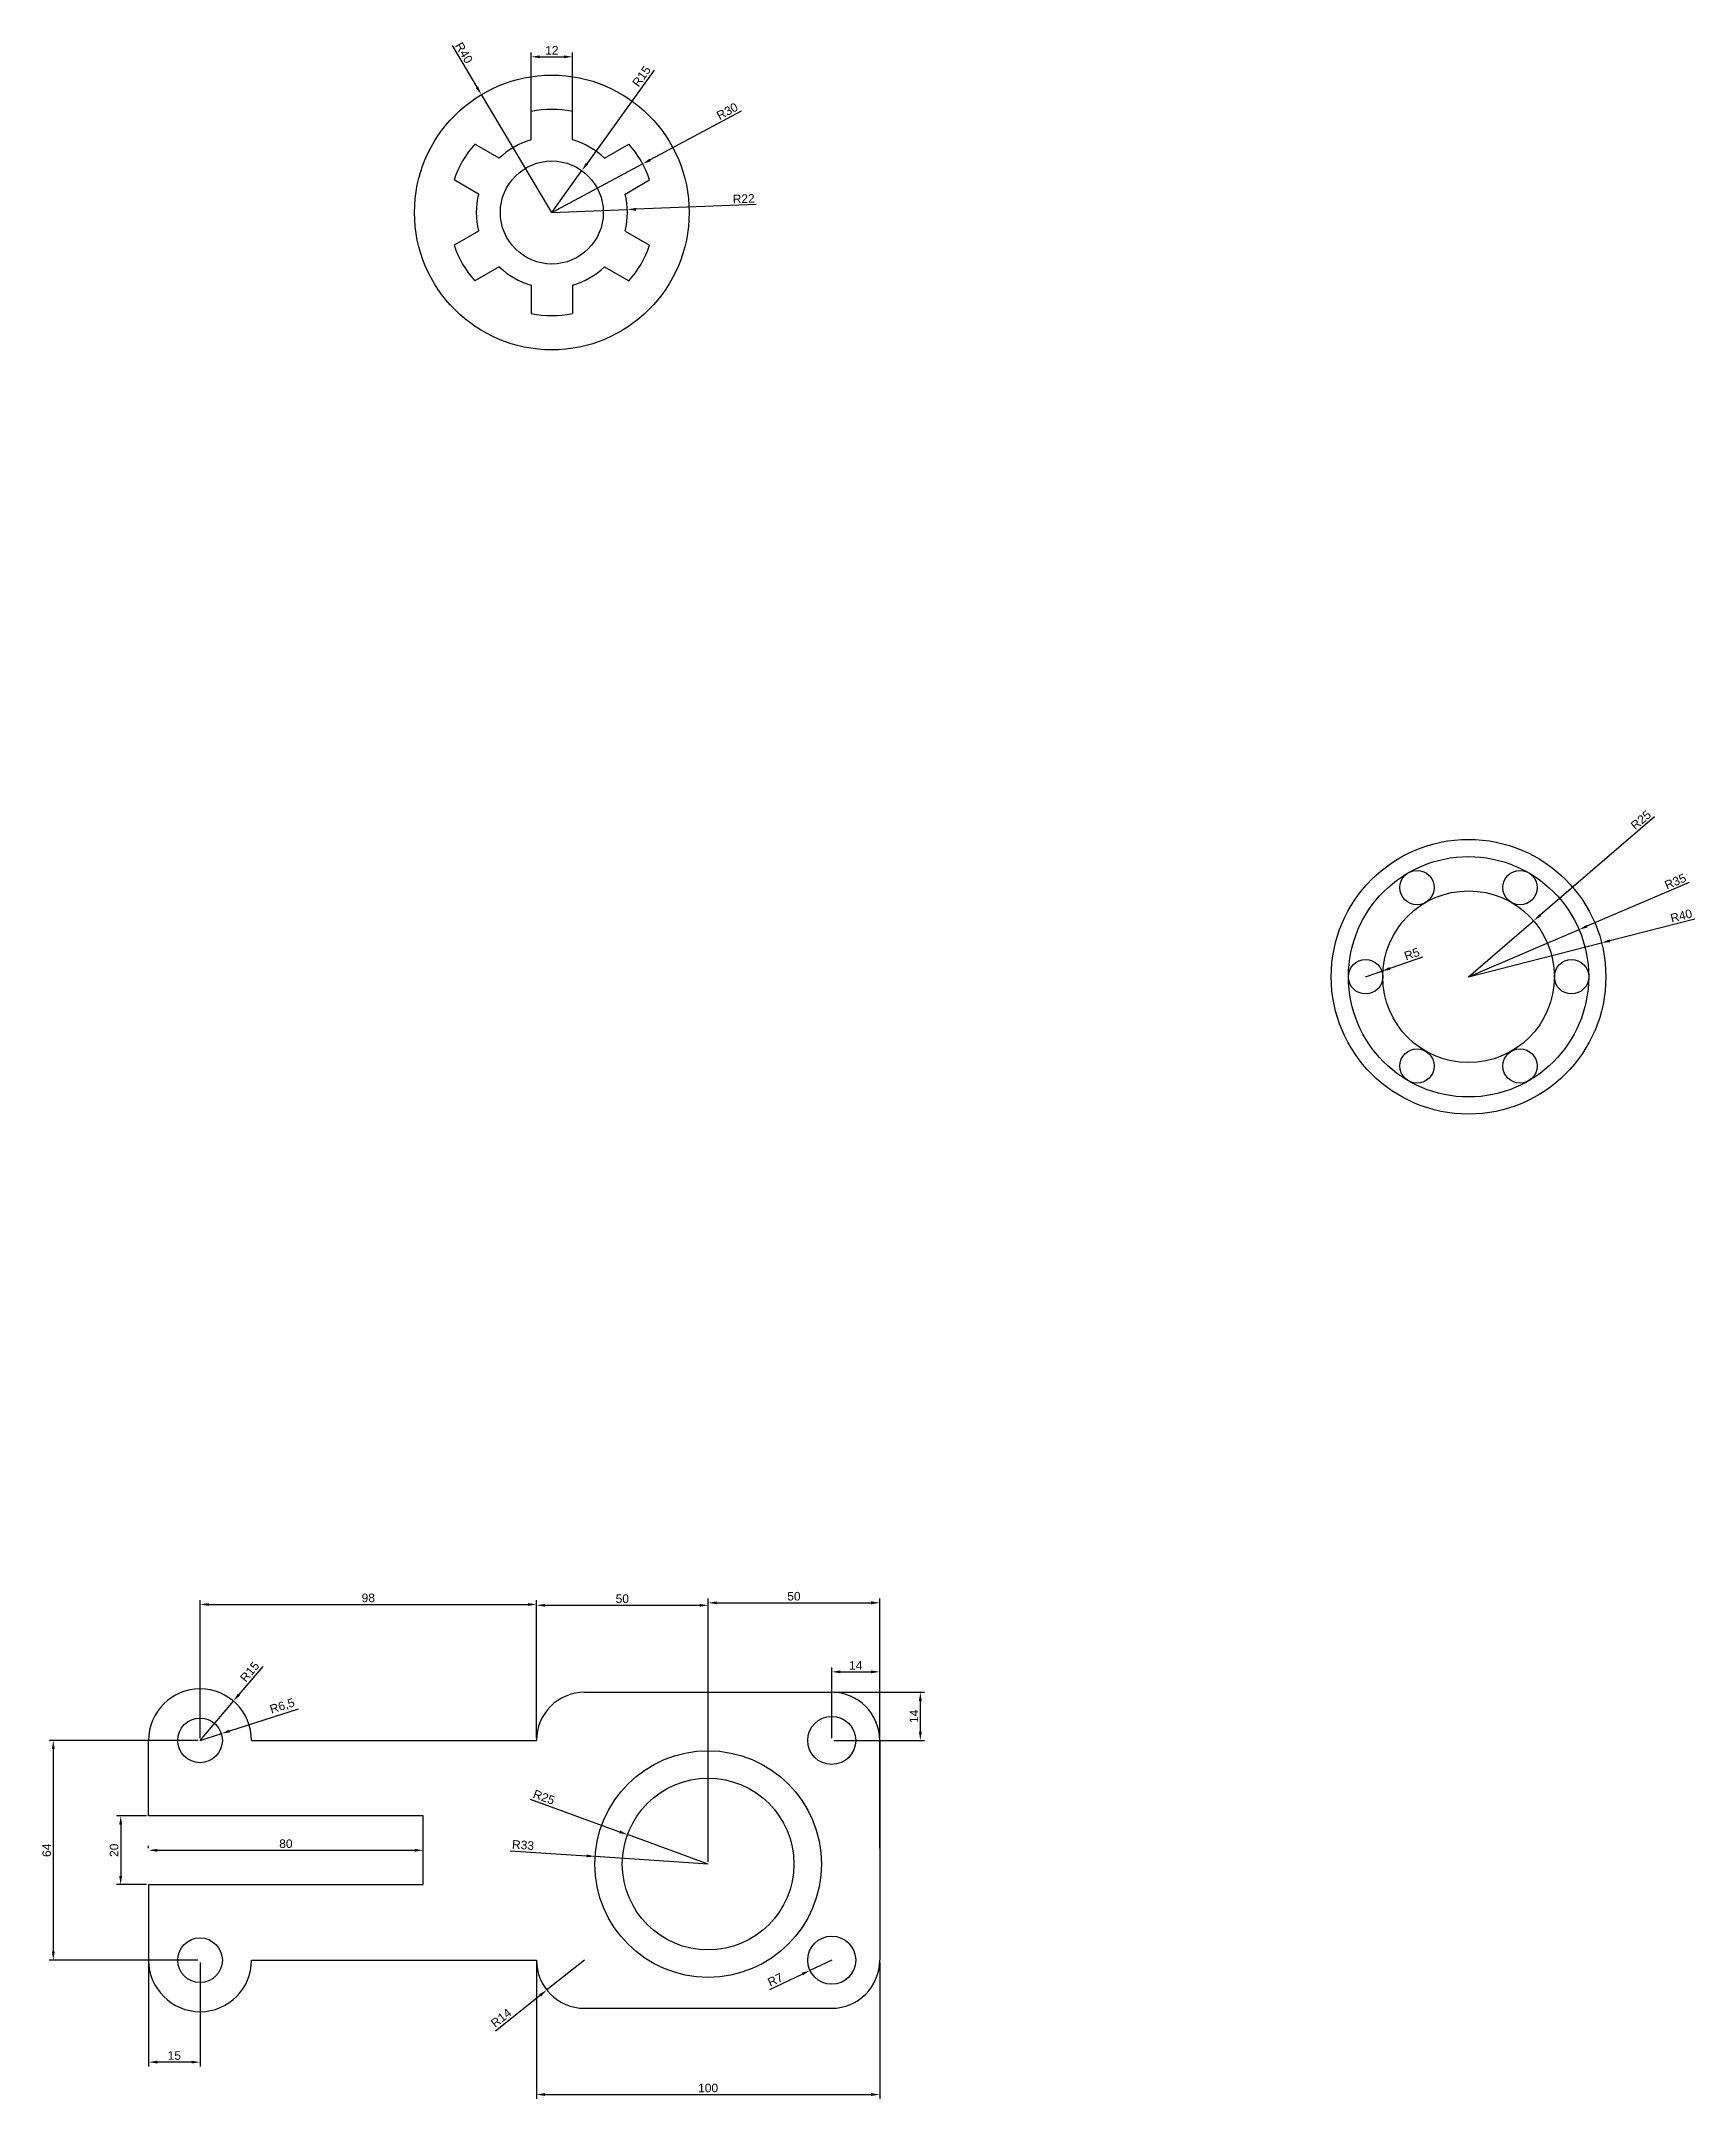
# Model space of a CAD drawing. Header units: millimetres. Extents: x 340 to 2726, y 2120 to 4769.
# Drawn here: x 1218 to 1700, y 2280 to 2879 of the extents above; entities that cross this region are included whole.
import ezdxf

# ---------------------------------------------------------------- set-up
doc = ezdxf.new("R2010")
doc.units = ezdxf.units.MM
doc.styles.get("Standard").update_dxf_attribs({"font": 'arial.ttf'})
doc.dimstyles.new('ISO-25', dxfattribs={"dimtxt": 2.5, "dimasz": 2.5, "dimexe": 1.25, "dimexo": 0.625, "dimtad": 1, "dimtxsty": 'Standard', "dimcen": 2.5, "dimadec": 0, "dimazin": 0, "dimtfac": 1, "dimtmove": 0, "dimatfit": 3, "dimfxl": 1, "dimarcsym": 0})

msp = doc.modelspace()

# ---------------------------------------------------------------- blocks, each defined once
blk = doc.blocks.new('*D47')
at = {"color": 0, "lineweight": -2, "transparency": 16777216}
for p, q in [((1248.62, 2362.68), (1239.86, 2362.68)), ((1241.11, 2360.18), (1241.11, 2345.18)), ((1248.62, 2342.68), (1239.86, 2342.68))]:
    blk.add_line(p, q, dxfattribs=at)
at = {"color": 0, "transparency": 16777216}
for points in [[(1240.69, 2360.18), (1241.53, 2360.18), (1241.11, 2362.68)], [(1240.69, 2345.18), (1241.53, 2345.18), (1241.11, 2342.68)]]:
    blk.add_solid(points, dxfattribs=at)
at = {"layer": 'Defpoints', "color": 0, "transparency": 16777216}
for p in [(1249.24, 2362.68), (1241.11, 2342.68), (1249.24, 2342.68)]:
    blk.add_point(p, dxfattribs=at)
at = {"color": 0, "transparency": 16777216, "insert": (1239.21, 2352.68), "char_height": 2.5, "attachment_point": 5, "rotation": 90}
blk.add_mtext('20', dxfattribs=at)
blk = doc.blocks.new('*D48')
at = {"color": 0, "lineweight": -2, "transparency": 16777216}
for p, q in [((1249.24, 2353.3), (1249.24, 2353.93)), ((1251.74, 2352.68), (1326.74, 2352.68)), ((1329.24, 2353.3), (1329.24, 2353.93))]:
    blk.add_line(p, q, dxfattribs=at)
at = {"color": 0, "transparency": 16777216}
for points in [[(1251.74, 2353.1), (1251.74, 2352.26), (1249.24, 2352.68)], [(1326.74, 2353.1), (1326.74, 2352.26), (1329.24, 2352.68)]]:
    blk.add_solid(points, dxfattribs=at)
at = {"layer": 'Defpoints', "color": 0, "transparency": 16777216}
for p in [(1249.24, 2352.68), (1329.24, 2352.68), (1329.24, 2352.68)]:
    blk.add_point(p, dxfattribs=at)
at = {"color": 0, "transparency": 16777216, "insert": (1289.24, 2354.58), "char_height": 2.5, "attachment_point": 5}
blk.add_mtext('80', dxfattribs=at)
blk = doc.blocks.new('*D49')
at = {"color": 0, "lineweight": -2, "transparency": 16777216}
for p, q in [((1263.62, 2384.68), (1220.23, 2384.68)), ((1221.48, 2382.18), (1221.48, 2323.18)), ((1263.62, 2320.68), (1220.23, 2320.68))]:
    blk.add_line(p, q, dxfattribs=at)
at = {"color": 0, "transparency": 16777216}
for points in [[(1221.06, 2382.18), (1221.89, 2382.18), (1221.48, 2384.68)], [(1221.06, 2323.18), (1221.89, 2323.18), (1221.48, 2320.68)]]:
    blk.add_solid(points, dxfattribs=at)
at = {"layer": 'Defpoints', "color": 0, "transparency": 16777216}
for p in [(1264.24, 2384.68), (1221.48, 2320.68), (1264.24, 2320.68)]:
    blk.add_point(p, dxfattribs=at)
at = {"color": 0, "transparency": 16777216, "insert": (1219.57, 2352.68), "char_height": 2.5, "attachment_point": 5, "rotation": 90}
blk.add_mtext('64', dxfattribs=at)
blk = doc.blocks.new('*D50')
at = {"color": 0, "lineweight": -2, "transparency": 16777216}
for p, q in [((1249.24, 2320.05), (1249.24, 2289.75)), ((1264.24, 2320.05), (1264.24, 2289.75)), ((1261.74, 2291), (1251.74, 2291))]:
    blk.add_line(p, q, dxfattribs=at)
at = {"color": 0, "transparency": 16777216}
for points in [[(1251.74, 2291.42), (1251.74, 2290.59), (1249.24, 2291)], [(1261.74, 2291.42), (1261.74, 2290.59), (1264.24, 2291)]]:
    blk.add_solid(points, dxfattribs=at)
at = {"layer": 'Defpoints', "color": 0, "transparency": 16777216}
for p in [(1249.24, 2320.68), (1264.24, 2320.68), (1249.24, 2291)]:
    blk.add_point(p, dxfattribs=at)
at = {"color": 0, "transparency": 16777216, "insert": (1256.74, 2292.9), "char_height": 2.5, "attachment_point": 5}
blk.add_mtext('15', dxfattribs=at)
blk = doc.blocks.new('*D51')
at = {"color": 0, "lineweight": -2, "transparency": 16777216}
for p, q in [((1264.24, 2385.3), (1264.24, 2425.51)), ((1266.74, 2424.26), (1359.74, 2424.26)), ((1362.24, 2385.3), (1362.24, 2425.51))]:
    blk.add_line(p, q, dxfattribs=at)
at = {"color": 0, "transparency": 16777216}
for points in [[(1266.74, 2424.68), (1266.74, 2423.85), (1264.24, 2424.26)], [(1359.74, 2424.68), (1359.74, 2423.85), (1362.24, 2424.26)]]:
    blk.add_solid(points, dxfattribs=at)
at = {"layer": 'Defpoints', "color": 0, "transparency": 16777216}
for p in [(1362.24, 2424.26), (1264.24, 2384.68), (1362.24, 2384.68)]:
    blk.add_point(p, dxfattribs=at)
at = {"color": 0, "transparency": 16777216, "insert": (1313.24, 2426.16), "char_height": 2.5, "attachment_point": 5}
blk.add_mtext('98', dxfattribs=at)
blk = doc.blocks.new('*D52')
at = {"color": 0, "lineweight": -2, "transparency": 16777216}
for p, q in [((1362.24, 2385.3), (1362.24, 2425.27)), ((1364.74, 2424.02), (1409.74, 2424.02)), ((1412.24, 2349.3), (1412.24, 2425.27))]:
    blk.add_line(p, q, dxfattribs=at)
at = {"color": 0, "transparency": 16777216}
for points in [[(1364.74, 2424.44), (1364.74, 2423.6), (1362.24, 2424.02)], [(1409.74, 2424.44), (1409.74, 2423.6), (1412.24, 2424.02)]]:
    blk.add_solid(points, dxfattribs=at)
at = {"layer": 'Defpoints', "color": 0, "transparency": 16777216}
for p in [(1412.24, 2424.02), (1362.24, 2384.68), (1412.24, 2348.68)]:
    blk.add_point(p, dxfattribs=at)
at = {"color": 0, "transparency": 16777216, "insert": (1387.24, 2425.92), "char_height": 2.5, "attachment_point": 5}
blk.add_mtext('50', dxfattribs=at)
blk = doc.blocks.new('*D53')
at = {"color": 0, "lineweight": -2, "transparency": 16777216}
for p, q in [((1412.24, 2349.3), (1412.24, 2426)), ((1414.74, 2424.75), (1459.74, 2424.75)), ((1462.24, 2353.3), (1462.24, 2426))]:
    blk.add_line(p, q, dxfattribs=at)
at = {"color": 0, "transparency": 16777216}
for points in [[(1414.74, 2425.16), (1414.74, 2424.33), (1412.24, 2424.75)], [(1459.74, 2425.16), (1459.74, 2424.33), (1462.24, 2424.75)]]:
    blk.add_solid(points, dxfattribs=at)
at = {"layer": 'Defpoints', "color": 0, "transparency": 16777216}
for p in [(1462.24, 2424.75), (1462.24, 2352.68), (1412.24, 2348.68)]:
    blk.add_point(p, dxfattribs=at)
at = {"color": 0, "transparency": 16777216, "insert": (1437.24, 2426.65), "char_height": 2.5, "attachment_point": 5}
blk.add_mtext('50', dxfattribs=at)
blk = doc.blocks.new('*D54')
at = {"color": 0, "lineweight": -2, "transparency": 16777216}
for p, q in [((1448.24, 2385.3), (1448.24, 2405.89)), ((1450.74, 2404.64), (1459.74, 2404.64)), ((1462.24, 2385.3), (1462.24, 2405.89))]:
    blk.add_line(p, q, dxfattribs=at)
at = {"color": 0, "transparency": 16777216}
for points in [[(1450.74, 2405.05), (1450.74, 2404.22), (1448.24, 2404.64)], [(1459.74, 2405.05), (1459.74, 2404.22), (1462.24, 2404.64)]]:
    blk.add_solid(points, dxfattribs=at)
at = {"layer": 'Defpoints', "color": 0, "transparency": 16777216}
for p in [(1462.24, 2404.64), (1448.24, 2384.68), (1462.24, 2384.68)]:
    blk.add_point(p, dxfattribs=at)
at = {"color": 0, "transparency": 16777216, "insert": (1455.24, 2406.52), "char_height": 2.5, "attachment_point": 5}
blk.add_mtext('14', dxfattribs=at)
blk = doc.blocks.new('*D55')
at = {"color": 0, "lineweight": -2, "transparency": 16777216}
for p, q in [((1448.87, 2398.68), (1475.31, 2398.68)), ((1474.06, 2396.18), (1474.06, 2387.18)), ((1448.87, 2384.68), (1475.31, 2384.68))]:
    blk.add_line(p, q, dxfattribs=at)
at = {"color": 0, "transparency": 16777216}
for points in [[(1473.65, 2396.18), (1474.48, 2396.18), (1474.06, 2398.68)], [(1473.65, 2387.18), (1474.48, 2387.18), (1474.06, 2384.68)]]:
    blk.add_solid(points, dxfattribs=at)
at = {"layer": 'Defpoints', "color": 0, "transparency": 16777216}
for p in [(1448.24, 2398.68), (1448.24, 2384.68), (1474.06, 2384.68)]:
    blk.add_point(p, dxfattribs=at)
at = {"color": 0, "transparency": 16777216, "insert": (1472.18, 2391.68), "char_height": 2.5, "attachment_point": 5, "rotation": 90}
blk.add_mtext('14', dxfattribs=at)
blk = doc.blocks.new('*D56')
at = {"color": 0, "lineweight": -2, "transparency": 16777216}
for p, q in [((1362.24, 2320.05), (1362.24, 2280.3)), ((1462.24, 2320.05), (1462.24, 2280.3)), ((1364.74, 2281.55), (1459.74, 2281.55))]:
    blk.add_line(p, q, dxfattribs=at)
at = {"color": 0, "transparency": 16777216}
for points in [[(1364.74, 2281.97), (1364.74, 2281.14), (1362.24, 2281.55)], [(1459.74, 2281.97), (1459.74, 2281.14), (1462.24, 2281.55)]]:
    blk.add_solid(points, dxfattribs=at)
at = {"layer": 'Defpoints', "color": 0, "transparency": 16777216}
for p in [(1362.24, 2320.68), (1462.24, 2320.68), (1462.24, 2281.55)]:
    blk.add_point(p, dxfattribs=at)
at = {"color": 0, "transparency": 16777216, "insert": (1412.24, 2283.45), "char_height": 2.5, "attachment_point": 5}
blk.add_mtext('100', dxfattribs=at)
blk = doc.blocks.new('*D57')
at = {"color": 0, "lineweight": -2, "transparency": 16777216}
for p, q in [((1282.48, 2406.19), (1275.56, 2398.03)), ((1264.24, 2384.68), (1273.94, 2396.12))]:
    blk.add_line(p, q, dxfattribs=at)
at = {"color": 0, "transparency": 16777216}
blk.add_solid([(1275.24, 2398.3), (1275.88, 2397.76), (1273.94, 2396.12)], dxfattribs=at)
at = {"layer": 'Defpoints', "color": 0, "transparency": 16777216}
for p in [(1273.94, 2396.12), (1264.24, 2384.68)]:
    blk.add_point(p, dxfattribs=at)
at = {"color": 0, "transparency": 16777216, "insert": (1278.69, 2404.66), "char_height": 2.5, "attachment_point": 5, "rotation": 49.70749}
blk.add_mtext('R15', dxfattribs=at)
blk = doc.blocks.new('*D58')
at = {"color": 0, "lineweight": -2, "transparency": 16777216}
for p, q in [((1292.78, 2393.77), (1272.82, 2387.41)), ((1264.24, 2384.68), (1270.44, 2386.65))]:
    blk.add_line(p, q, dxfattribs=at)
at = {"color": 0, "transparency": 16777216}
blk.add_solid([(1272.69, 2387.81), (1272.95, 2387.01), (1270.44, 2386.65)], dxfattribs=at)
at = {"layer": 'Defpoints', "color": 0, "transparency": 16777216}
for p in [(1270.44, 2386.65), (1264.24, 2384.68)]:
    blk.add_point(p, dxfattribs=at)
at = {"color": 0, "transparency": 16777216, "insert": (1288.22, 2394.55), "char_height": 2.5, "attachment_point": 5, "rotation": 17.67052}
blk.add_mtext('R6,5', dxfattribs=at)
blk = doc.blocks.new('*D59')
at = {"color": 0, "lineweight": -2, "transparency": 16777216}
for p, q in [((1376.24, 2320.68), (1365.26, 2312)), ((1350.27, 2300.15), (1363.3, 2310.45))]:
    blk.add_line(p, q, dxfattribs=at)
at = {"color": 0, "transparency": 16777216}
blk.add_solid([(1363.04, 2310.78), (1363.56, 2310.12), (1365.26, 2312)], dxfattribs=at)
at = {"layer": 'Defpoints', "color": 0, "transparency": 16777216}
for p in [(1376.24, 2320.68), (1365.26, 2312)]:
    blk.add_point(p, dxfattribs=at)
at = {"color": 0, "transparency": 16777216, "insert": (1351.94, 2303.87), "char_height": 2.5, "attachment_point": 5, "rotation": 38.31981}
blk.add_mtext('R14', dxfattribs=at)
blk = doc.blocks.new('*D60')
at = {"color": 0, "lineweight": -2, "transparency": 16777216}
for p, q in [((1448.24, 2320.68), (1441.92, 2317.69)), ((1430.22, 2312.17), (1439.65, 2316.62))]:
    blk.add_line(p, q, dxfattribs=at)
at = {"color": 0, "transparency": 16777216}
blk.add_solid([(1439.48, 2317), (1439.83, 2316.24), (1441.92, 2317.69)], dxfattribs=at)
at = {"layer": 'Defpoints', "color": 0, "transparency": 16777216}
for p in [(1448.24, 2320.68), (1441.92, 2317.69)]:
    blk.add_point(p, dxfattribs=at)
at = {"color": 0, "transparency": 16777216, "insert": (1431.81, 2314.99), "char_height": 2.5, "attachment_point": 5, "rotation": 25.28977}
blk.add_mtext('R7', dxfattribs=at)
blk = doc.blocks.new('*D61')
at = {"color": 0, "lineweight": -2, "transparency": 16777216}
for p, q in [((1360.37, 2367.6), (1386.41, 2358.1)), ((1412.24, 2348.68), (1388.76, 2357.24))]:
    blk.add_line(p, q, dxfattribs=at)
at = {"color": 0, "transparency": 16777216}
blk.add_solid([(1386.55, 2358.49), (1386.27, 2357.71), (1388.76, 2357.24)], dxfattribs=at)
at = {"layer": 'Defpoints', "color": 0, "transparency": 16777216}
for p in [(1388.76, 2357.24), (1412.24, 2348.68)]:
    blk.add_point(p, dxfattribs=at)
at = {"color": 0, "transparency": 16777216, "insert": (1364.42, 2368.14), "char_height": 2.5, "attachment_point": 5, "rotation": 339.9664}
blk.add_mtext('R25', dxfattribs=at)
blk = doc.blocks.new('*D62')
at = {"color": 0, "lineweight": -2, "transparency": 16777216}
for p, q in [((1354.59, 2352.54), (1376.82, 2351.05)), ((1412.24, 2348.68), (1379.32, 2350.89))]:
    blk.add_line(p, q, dxfattribs=at)
at = {"color": 0, "transparency": 16777216}
blk.add_solid([(1376.85, 2351.47), (1376.8, 2350.64), (1379.32, 2350.89)], dxfattribs=at)
at = {"layer": 'Defpoints', "color": 0, "transparency": 16777216}
for p in [(1379.32, 2350.89), (1412.24, 2348.68)]:
    blk.add_point(p, dxfattribs=at)
at = {"color": 0, "transparency": 16777216, "insert": (1358.32, 2354.2), "char_height": 2.5, "attachment_point": 5, "rotation": 356.16524}
blk.add_mtext('R33', dxfattribs=at)
blk = doc.blocks.new('*U84')
at = {"color": 222, "true_color": 0xb300a1}
for p, q in [((-6, -4.11), (-6, 4.11)), ((6, -4.11), (6, 4.11))]:
    blk.add_line(p, q, dxfattribs=at)
blk = doc.blocks.new('*U85')
at = {"color": 0, "linetype": 'ByBlock', "lineweight": -2, "transparency": 16777216}
blk.add_blockref('*U84', (1366.71, 2854.87), dxfattribs=at)
for p, rotation in [((1344.82, 2842.23), 59.99999999999999), ((1388.61, 2842.23), 299.9999999999999), ((1344.82, 2816.95), 120), ((1388.61, 2816.95), 240), ((1366.71, 2804.31), 180)]:
    blk.add_blockref('*U84', p, dxfattribs=dict(at, rotation=rotation))
blk = doc.blocks.new('*D86')
at = {"color": 0, "lineweight": -2, "transparency": 16777216}
for p, q in [((1421.9, 2859.09), (1395.38, 2844.91)), ((1366.71, 2829.59), (1393.17, 2843.73))]:
    blk.add_line(p, q, dxfattribs=at)
at = {"color": 0, "transparency": 16777216}
blk.add_solid([(1395.18, 2845.28), (1395.57, 2844.55), (1393.17, 2843.73)], dxfattribs=at)
at = {"layer": 'Defpoints', "color": 0, "transparency": 16777216}
for p in [(1393.17, 2843.73), (1366.71, 2829.59)]:
    blk.add_point(p, dxfattribs=at)
at = {"color": 0, "transparency": 16777216, "insert": (1417.82, 2859.07), "char_height": 2.5, "attachment_point": 5, "rotation": 28.1267}
blk.add_mtext('R30', dxfattribs=at)
blk = doc.blocks.new('*D87')
at = {"color": 0, "lineweight": -2, "transparency": 16777216}
for p, q in [((1366.71, 2829.59), (1388.7, 2830.44)), ((1426.27, 2831.88), (1391.2, 2830.53))]:
    blk.add_line(p, q, dxfattribs=at)
at = {"color": 0, "transparency": 16777216}
blk.add_solid([(1391.18, 2830.95), (1391.21, 2830.12), (1388.7, 2830.44)], dxfattribs=at)
at = {"layer": 'Defpoints', "color": 0, "transparency": 16777216}
for p in [(1366.71, 2829.59), (1388.7, 2830.44)]:
    blk.add_point(p, dxfattribs=at)
at = {"color": 0, "transparency": 16777216, "insert": (1422.61, 2833.62), "char_height": 2.5, "attachment_point": 5, "rotation": 2.20412}
blk.add_mtext('R22', dxfattribs=at)
blk = doc.blocks.new('*D88')
at = {"color": 0, "lineweight": -2, "transparency": 16777216}
for p, q in [((1396.49, 2871.08), (1376.92, 2843.81)), ((1366.71, 2829.59), (1375.46, 2841.78))]:
    blk.add_line(p, q, dxfattribs=at)
at = {"color": 0, "transparency": 16777216}
blk.add_solid([(1376.58, 2844.05), (1377.26, 2843.57), (1375.46, 2841.78)], dxfattribs=at)
at = {"layer": 'Defpoints', "color": 0, "transparency": 16777216}
for p in [(1375.46, 2841.78), (1366.71, 2829.59)]:
    blk.add_point(p, dxfattribs=at)
at = {"color": 0, "transparency": 16777216, "insert": (1392.84, 2869.25), "char_height": 2.5, "attachment_point": 5, "rotation": 54.33028}
blk.add_mtext('R15', dxfattribs=at)
blk = doc.blocks.new('*D89')
at = {"color": 0, "lineweight": -2, "transparency": 16777216}
for p, q in [((1337.63, 2878.21), (1344.9, 2866.06)), ((1366.71, 2829.59), (1346.18, 2863.92))]:
    blk.add_line(p, q, dxfattribs=at)
at = {"color": 0, "transparency": 16777216}
blk.add_solid([(1345.25, 2866.28), (1344.54, 2865.85), (1346.18, 2863.92)], dxfattribs=at)
at = {"layer": 'Defpoints', "color": 0, "transparency": 16777216}
for p in [(1346.18, 2863.92), (1366.71, 2829.59)]:
    blk.add_point(p, dxfattribs=at)
at = {"color": 0, "transparency": 16777216, "insert": (1341.12, 2876.09), "char_height": 2.5, "attachment_point": 5, "rotation": 300.88575}
blk.add_mtext('R40', dxfattribs=at)
blk = doc.blocks.new('*D90')
at = {"color": 0, "lineweight": -2, "transparency": 16777216}
for p, q in [((1360.71, 2855.5), (1360.71, 2876.18)), ((1372.71, 2855.5), (1372.71, 2876.18)), ((1363.21, 2874.93), (1370.21, 2874.93))]:
    blk.add_line(p, q, dxfattribs=at)
at = {"color": 0, "transparency": 16777216}
for points in [[(1363.21, 2875.34), (1363.21, 2874.51), (1360.71, 2874.93)], [(1370.21, 2875.34), (1370.21, 2874.51), (1372.71, 2874.93)]]:
    blk.add_solid(points, dxfattribs=at)
at = {"layer": 'Defpoints', "color": 0, "transparency": 16777216}
for p in [(1372.71, 2874.93), (1360.71, 2854.87), (1372.71, 2854.87)]:
    blk.add_point(p, dxfattribs=at)
at = {"color": 0, "transparency": 16777216, "insert": (1366.71, 2876.81), "char_height": 2.5, "attachment_point": 5}
blk.add_mtext('12', dxfattribs=at)
blk = doc.blocks.new('*D76')
at = {"color": 0, "lineweight": -2, "transparency": 16777216}
for p, q in [((1687.97, 2653.61), (1654.63, 2624.96)), ((1633.77, 2607.04), (1652.73, 2623.33))]:
    blk.add_line(p, q, dxfattribs=at)
at = {"color": 0, "transparency": 16777216}
blk.add_solid([(1654.36, 2625.28), (1654.9, 2624.65), (1652.73, 2623.33)], dxfattribs=at)
at = {"layer": 'Defpoints', "color": 0, "transparency": 16777216}
for p in [(1652.73, 2623.33), (1633.77, 2607.04)]:
    blk.add_point(p, dxfattribs=at)
at = {"color": 0, "transparency": 16777216, "insert": (1683.98, 2652.69), "char_height": 2.5, "attachment_point": 5, "rotation": 40.66744}
blk.add_mtext('R25', dxfattribs=at)
blk = doc.blocks.new('*D77')
at = {"color": 0, "lineweight": -2, "transparency": 16777216}
for p, q in [((1698.09, 2634.47), (1668.26, 2621.75)), ((1633.77, 2607.04), (1665.96, 2620.77))]:
    blk.add_line(p, q, dxfattribs=at)
at = {"color": 0, "transparency": 16777216}
blk.add_solid([(1668.1, 2622.13), (1668.43, 2621.37), (1665.96, 2620.77)], dxfattribs=at)
at = {"layer": 'Defpoints', "color": 0, "transparency": 16777216}
for p in [(1665.96, 2620.77), (1633.77, 2607.04)]:
    blk.add_point(p, dxfattribs=at)
at = {"color": 0, "transparency": 16777216, "insert": (1694.02, 2634.8), "char_height": 2.5, "attachment_point": 5, "rotation": 23.09051}
blk.add_mtext('R35', dxfattribs=at)
blk = doc.blocks.new('*D78')
at = {"color": 0, "lineweight": -2, "transparency": 16777216}
for p, q in [((1699.7, 2623.82), (1674.96, 2617.53)), ((1633.77, 2607.04), (1672.53, 2616.91))]:
    blk.add_line(p, q, dxfattribs=at)
at = {"color": 0, "transparency": 16777216}
blk.add_solid([(1674.85, 2617.93), (1675.06, 2617.12), (1672.53, 2616.91)], dxfattribs=at)
at = {"layer": 'Defpoints', "color": 0, "transparency": 16777216}
for p in [(1672.53, 2616.91), (1633.77, 2607.04)]:
    blk.add_point(p, dxfattribs=at)
at = {"color": 0, "transparency": 16777216, "insert": (1695.74, 2624.78), "char_height": 2.5, "attachment_point": 5, "rotation": 14.2792}
blk.add_mtext('R40', dxfattribs=at)
blk = doc.blocks.new('*U81')
at = {"color": 2}
blk.add_circle((0, 0), 5, dxfattribs=at)
blk = doc.blocks.new('*U82')
at = {"color": 0, "linetype": 'ByBlock', "lineweight": -2, "transparency": 16777216}
for p, rotation in [((1618.77, 2633.02), 299.9999999999999), ((1648.77, 2633.02), 240), ((1663.77, 2607.04), 180), ((1618.77, 2581.06), 59.99999999999999), ((1648.77, 2581.06), 120)]:
    blk.add_blockref('*U81', p, dxfattribs=dict(at, rotation=rotation))
blk.add_blockref('*U81', (1603.77, 2607.04), dxfattribs=at)
blk = doc.blocks.new('*D83')
at = {"color": 0, "lineweight": -2, "transparency": 16777216}
for p, q in [((1620.4, 2612.74), (1610.86, 2609.47)), ((1603.77, 2607.04), (1608.5, 2608.66))]:
    blk.add_line(p, q, dxfattribs=at)
at = {"color": 0, "transparency": 16777216}
blk.add_solid([(1610.73, 2609.87), (1611, 2609.08), (1608.5, 2608.66)], dxfattribs=at)
at = {"layer": 'Defpoints', "color": 0, "transparency": 16777216}
for p in [(1603.77, 2607.04), (1608.5, 2608.66)]:
    blk.add_point(p, dxfattribs=at)
at = {"color": 0, "transparency": 16777216, "insert": (1617.28, 2613.68), "char_height": 2.5, "attachment_point": 5, "rotation": 18.91382}
blk.add_mtext('R5', dxfattribs=at)

# ---------------------------------------------------------------- dimensions: what is measured, and where the dimension line sits
at = {"color": 6}
for mpoint, picture, middle in [((1346.181, 2863.919), '*D89', (1339.484, 2875.115)), ((1375.46, 2841.778), '*D88', (1394.381, 2868.138)), ((1393.171, 2843.734), '*D86', (1418.717, 2857.39)), ((1388.697, 2830.438), '*D87', (1422.678, 2831.746))]:
    dim = msp.add_radius_dim(center=(1366.714, 2829.592), mpoint=mpoint, dimstyle='ISO-25', dxfattribs=at)
    dim.commit()
    dim.dimension.update_dxf_attribs({"geometry": picture, "text_midpoint": middle, "dimtype": 164})
dim = msp.add_linear_dim(base=(1372.714, 2874.926), p1=(1360.714, 2854.872), p2=(1372.714, 2854.872), dimstyle='ISO-25', dxfattribs=at)
dim.commit()
dim.dimension.update_dxf_attribs({"geometry": '*D90', "text_midpoint": (1366.714, 2876.806)})
at = {"color": 114, "true_color": 0x139b48}
for center, mpoint, picture, middle in [((1633.769, 2607.043), (1652.731, 2623.335), '*D76', (1685.222, 2651.249)), ((1633.769, 2607.043), (1665.965, 2620.769), '*D77', (1694.761, 2633.047)), ((1633.769, 2607.043), (1672.533, 2616.909), '*D78', (1696.206, 2622.934)), ((1603.769, 2607.043), (1608.499, 2608.664), '*D83', (1617.891, 2611.882))]:
    dim = msp.add_radius_dim(center=center, mpoint=mpoint, dimstyle='ISO-25', dxfattribs=at)
    dim.commit()
    dim.dimension.update_dxf_attribs({"geometry": picture, "text_midpoint": middle, "dimtype": 164})
for base, p1, p2, picture, middle in [((1362.244, 2424.263), (1264.244, 2384.679), (1362.244, 2384.679), '*D51', (1313.244, 2426.164)), ((1412.244, 2424.021), (1362.244, 2384.679), (1412.244, 2348.679), '*D52', (1387.244, 2425.922)), ((1462.244, 2424.748), (1412.244, 2348.679), (1462.244, 2352.679), '*D53', (1437.244, 2426.649)), ((1462.244, 2404.637), (1448.244, 2384.679), (1462.244, 2384.679), '*D54', (1455.244, 2406.517)), ((1329.244, 2352.679), (1249.244, 2352.679), (1329.244, 2352.679), '*D48', (1289.244, 2354.581)), ((1249.244, 2291.002), (1264.244, 2320.679), (1249.244, 2320.679), '*D50', (1256.744, 2292.904)), ((1462.244, 2281.553), (1362.244, 2320.679), (1462.244, 2320.679), '*D56', (1412.244, 2283.454))]:
    dim = msp.add_linear_dim(base=base, p1=p1, p2=p2, dimstyle='ISO-25')
    dim.commit()
    dim.dimension.update_dxf_attribs({"geometry": picture, "text_midpoint": middle})
for center, mpoint, picture, middle in [((1264.244, 2384.679), (1273.945, 2396.121), '*D57', (1280.138, 2403.426)), ((1264.244, 2384.679), (1270.438, 2386.652), '*D58', (1288.865, 2392.523)), ((1412.244, 2348.679), (1388.757, 2357.243), '*D61', (1363.768, 2366.355)), ((1412.244, 2348.679), (1379.318, 2350.886), '*D62', (1358.193, 2352.302)), ((1376.244, 2320.679), (1365.26, 2311.999), '*D59', (1353.103, 2302.39)), ((1448.244, 2320.679), (1441.915, 2317.689), '*D60', (1432.612, 2313.293))]:
    dim = msp.add_radius_dim(center=center, mpoint=mpoint, dimstyle='ISO-25')
    dim.commit()
    dim.dimension.update_dxf_attribs({"geometry": picture, "text_midpoint": middle, "dimtype": 164})
for base, p1, p2, picture, middle in [((1474.063, 2384.679), (1448.244, 2398.679), (1448.244, 2384.679), '*D55', (1472.183, 2391.679)), ((1221.476, 2320.679), (1264.244, 2384.679), (1264.244, 2320.679), '*D49', (1219.575, 2352.679)), ((1241.111, 2342.679), (1249.244, 2362.679), (1249.244, 2342.679), '*D47', (1239.21, 2352.679))]:
    dim = msp.add_linear_dim(base=base, p1=p1, p2=p2, angle=90, dimstyle='ISO-25')
    dim.commit()
    dim.dimension.update_dxf_attribs({"geometry": picture, "text_midpoint": middle})

# ---------------------------------------------------------------- linework, layer by layer
at = {"color": 244, "true_color": 0x991b1e}
for p, q in [((1376.244, 2398.679), (1448.244, 2398.679)), ((1249.244, 2362.679), (1249.244, 2384.679)), ((1279.244, 2384.679), (1362.244, 2384.679)), ((1462.244, 2384.679), (1462.244, 2320.679)), ((1249.244, 2342.679), (1249.244, 2320.679)), ((1279.244, 2320.679), (1362.244, 2320.679)), ((1376.244, 2306.679), (1448.244, 2306.679))]:
    msp.add_line(p, q, dxfattribs=at)
msp.add_lwpolyline([(1249.244, 2342.679), (1329.244, 2342.679), (1329.244, 2362.679), (1249.244, 2362.679)], dxfattribs=at)
at = {"color": 222, "true_color": 0xb300a1}
for radius in [40, 15]:
    msp.add_circle((1366.714, 2829.592), radius, dxfattribs=at)
at = {"color": 2}
for radius in [40, 35, 25]:
    msp.add_circle((1633.769, 2607.043), radius, dxfattribs=at)
at = {"color": 244, "true_color": 0x991b1e}
for centre, radius in [((1264.244, 2384.679), 6.5), ((1448.244, 2384.679), 7), ((1412.244, 2348.679), 33), ((1412.244, 2348.679), 25), ((1264.244, 2320.679), 6.5), ((1448.244, 2320.679), 7)]:
    msp.add_circle(centre, radius, dxfattribs=at)
at = {"color": 222, "true_color": 0xb300a1}
for radius, start, end in [(30, 78.463041, 101.536959), (30, 138.463041, 161.536959), (22, 105.82662, 134.17338), (22, 45.82662, 74.17338), (30, 18.463041, 41.536959), (22, 165.82662, 194.17338), (22, 345.82662, 14.17338), (30, 198.463041, 221.536959), (30, 318.463041, 341.536959), (22, 225.82662, 254.17338), (22, 285.82662, 314.17338), (30, 258.463041, 281.536959)]:
    msp.add_arc((1366.714, 2829.592), radius, start, end, dxfattribs=at)
at = {"color": 244, "true_color": 0x991b1e}
for centre, radius, start, end in [((1264.244, 2384.679), 15, 0, 180), ((1376.244, 2384.679), 14, 90, 180), ((1448.244, 2384.679), 14, 0, 90), ((1264.244, 2320.679), 15, 180, 0), ((1376.244, 2320.679), 14, 180, 270), ((1448.244, 2320.679), 14, 270, 0)]:
    msp.add_arc(centre, radius, start, end, dxfattribs=at)

# ---------------------------------------------------------------- block references
at = {"color": 222, "true_color": 0xb300a1}
msp.add_blockref('*U85', (0, 0), dxfattribs=at)
at = {"color": 2}
msp.add_blockref('*U82', (0, 0), dxfattribs=at)

msp.set_redraw_order([(e.dxf.handle, doc.entitydb.next_handle()) for e in msp.query("TEXT MTEXT ATTDEF DIMENSION ARC_DIMENSION")])  # texts and dimensions are drawn at this point

doc.saveas('drawing.dxf')
